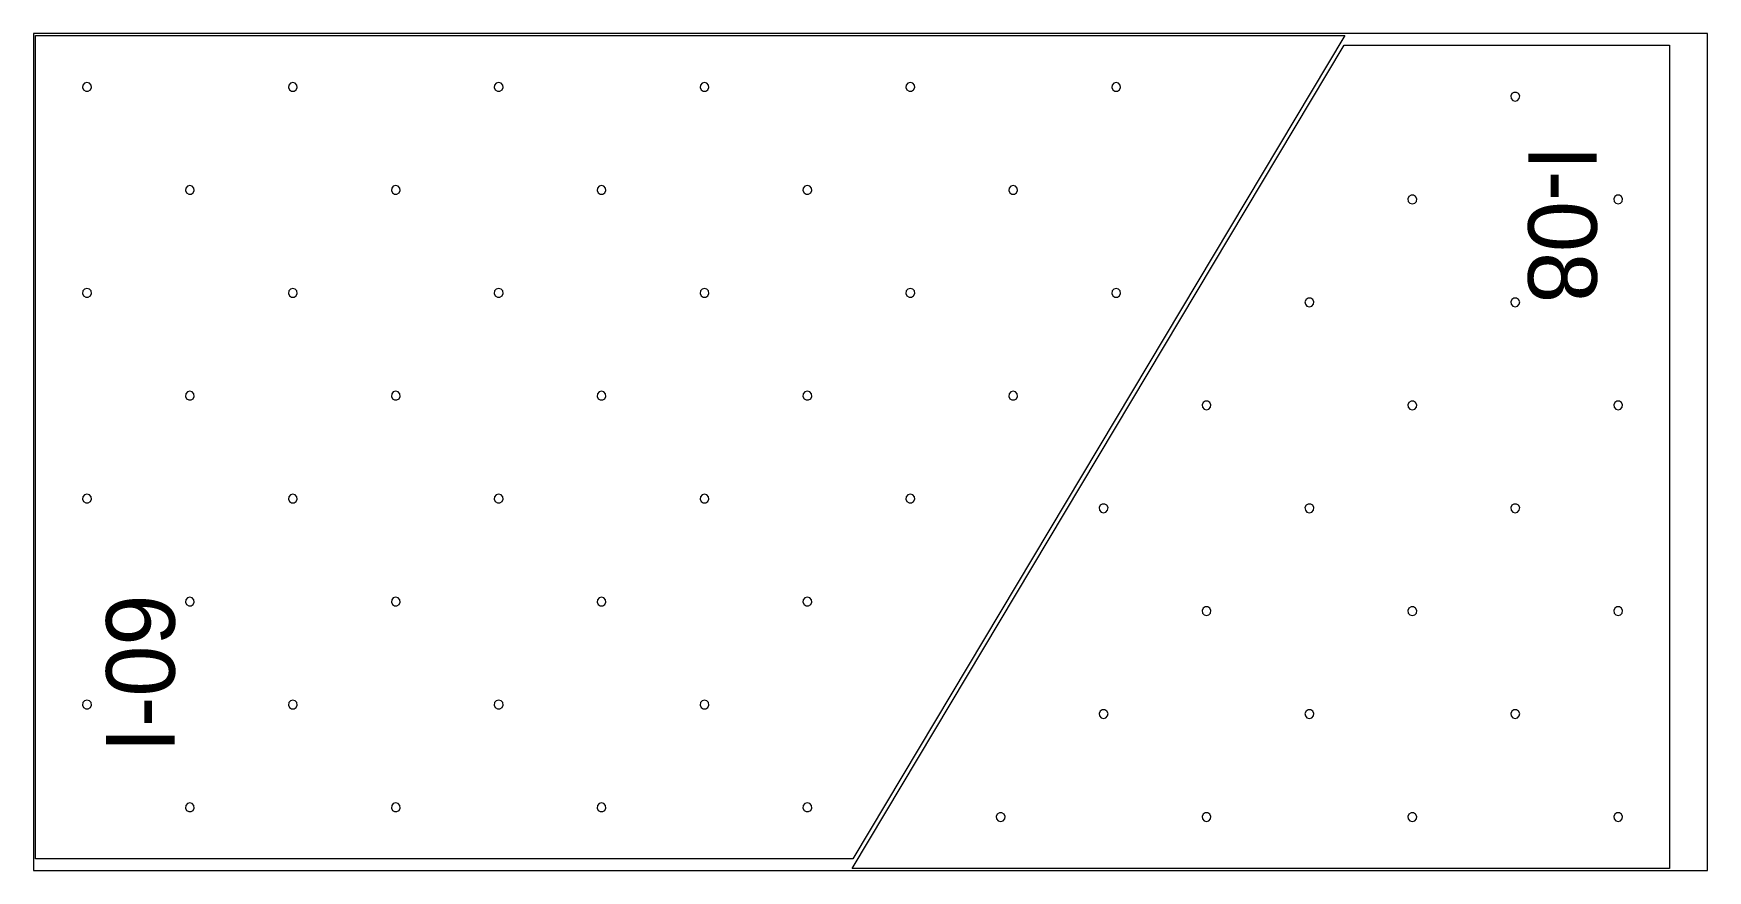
# Model space of a CAD drawing. Extents: x 0 to 287620, y 0 to 1220.
# Drawn here: x 170520 to 172960, y 0 to 1220 of the extents above; entities that cross this region are included whole.
import ezdxf

# ---------------------------------------------------------------- set-up
doc = ezdxf.new("R2010")
doc.units = 0
doc.header["$MEASUREMENT"] = 0
for name, color, linetype, lineweight in [('CUSTOM', 7, 'CONTINUOUS', 0), ('drilling', 7, 'CONTINUOUS', 0), ('FINAL', 7, 'CONTINUOUS', 0)]:
    doc.layers.add(name, color=color, linetype=linetype, lineweight=lineweight)

msp = doc.modelspace()

# ---------------------------------------------------------------- texts
at = {"layer": 'Final', "lineweight": 0}
for s, rotation, p in [('I-08', 270, (172698.6, 1057.4)), ('I-09', 90, (170725.9, 171.8))]:
    msp.add_text(s, height=100, rotation=rotation, dxfattribs=at).set_placement(p)

# ---------------------------------------------------------------- linework, layer by layer
at = {"layer": 'CUSTOM', "lineweight": 0}
msp.add_lwpolyline([(170520, 0), (172960, 0), (172960, 1220), (170520, 1220)], close=True, dxfattribs=at)
at = {"layer": 'drilling', "lineweight": 0}
for points in [[(170598, 1148.5), (170594.5, 1147.5), (170592.1, 1144.7), (170591.6, 1141.1), (170593.1, 1137.7), (170596.2, 1135.8), (170599.8, 1135.8), (170602.9, 1137.7), (170604.4, 1141.1), (170603.9, 1144.7), (170601.5, 1147.5)], [(170898, 1148.5), (170894.5, 1147.5), (170892.1, 1144.7), (170891.6, 1141.1), (170893.1, 1137.7), (170896.2, 1135.8), (170899.8, 1135.8), (170902.9, 1137.7), (170904.4, 1141.1), (170903.9, 1144.7), (170901.5, 1147.5)], [(171198, 1148.5), (171194.5, 1147.5), (171192.1, 1144.7), (171191.6, 1141.1), (171193.1, 1137.7), (171196.2, 1135.8), (171199.8, 1135.8), (171202.9, 1137.7), (171204.4, 1141.1), (171203.9, 1144.7), (171201.5, 1147.5)], [(171498, 1148.5), (171494.5, 1147.5), (171492.1, 1144.7), (171491.6, 1141.1), (171493.1, 1137.7), (171496.2, 1135.8), (171499.8, 1135.8), (171502.9, 1137.7), (171504.4, 1141.1), (171503.9, 1144.7), (171501.5, 1147.5)], [(171798, 1148.5), (171794.5, 1147.5), (171792.1, 1144.7), (171791.6, 1141.1), (171793.1, 1137.7), (171796.2, 1135.8), (171799.8, 1135.8), (171802.9, 1137.7), (171804.4, 1141.1), (171803.9, 1144.7), (171801.5, 1147.5)], [(172098, 1148.5), (172094.5, 1147.5), (172092.1, 1144.7), (172091.6, 1141.1), (172093.1, 1137.7), (172096.2, 1135.8), (172099.8, 1135.8), (172102.9, 1137.7), (172104.4, 1141.1), (172103.9, 1144.7), (172101.5, 1147.5)], [(172679.7, 1121.5), (172683.2, 1122.5), (172685.6, 1125.3), (172686.2, 1128.9), (172684.6, 1132.3), (172681.6, 1134.2), (172677.9, 1134.2), (172674.8, 1132.3), (172673.3, 1128.9), (172673.8, 1125.3), (172676.2, 1122.5)], [(170748, 998.5), (170744.5, 997.5), (170742.1, 994.7), (170741.6, 991.1), (170743.1, 987.7), (170746.2, 985.8), (170749.8, 985.8), (170752.9, 987.7), (170754.4, 991.1), (170753.9, 994.7), (170751.5, 997.5)], [(171048, 998.5), (171044.5, 997.5), (171042.1, 994.7), (171041.6, 991.1), (171043.1, 987.7), (171046.2, 985.8), (171049.8, 985.8), (171052.9, 987.7), (171054.4, 991.1), (171053.9, 994.7), (171051.5, 997.5)], [(171348, 998.5), (171344.5, 997.5), (171342.1, 994.7), (171341.6, 991.1), (171343.1, 987.7), (171346.2, 985.8), (171349.8, 985.8), (171352.9, 987.7), (171354.4, 991.1), (171353.9, 994.7), (171351.5, 997.5)], [(171648, 998.5), (171644.5, 997.5), (171642.1, 994.7), (171641.6, 991.1), (171643.1, 987.7), (171646.2, 985.8), (171649.8, 985.8), (171652.9, 987.7), (171654.4, 991.1), (171653.9, 994.7), (171651.5, 997.5)], [(171948, 998.5), (171944.5, 997.5), (171942.1, 994.7), (171941.6, 991.1), (171943.1, 987.7), (171946.2, 985.8), (171949.8, 985.8), (171952.9, 987.7), (171954.4, 991.1), (171953.9, 994.7), (171951.5, 997.5)], [(172529.7, 971.5), (172533.2, 972.5), (172535.6, 975.3), (172536.2, 978.9), (172534.6, 982.3), (172531.6, 984.2), (172527.9, 984.2), (172524.8, 982.3), (172523.3, 978.9), (172523.8, 975.3), (172526.2, 972.5)], [(172829.7, 971.5), (172833.2, 972.5), (172835.6, 975.3), (172836.2, 978.9), (172834.6, 982.3), (172831.6, 984.2), (172827.9, 984.2), (172824.8, 982.3), (172823.3, 978.9), (172823.8, 975.3), (172826.2, 972.5)], [(170598, 848.5), (170594.5, 847.5), (170592.1, 844.7), (170591.6, 841.1), (170593.1, 837.7), (170596.2, 835.8), (170599.8, 835.8), (170602.9, 837.7), (170604.4, 841.1), (170603.9, 844.7), (170601.5, 847.5)], [(170898, 848.5), (170894.5, 847.5), (170892.1, 844.7), (170891.6, 841.1), (170893.1, 837.7), (170896.2, 835.8), (170899.8, 835.8), (170902.9, 837.7), (170904.4, 841.1), (170903.9, 844.7), (170901.5, 847.5)], [(171198, 848.5), (171194.5, 847.5), (171192.1, 844.7), (171191.6, 841.1), (171193.1, 837.7), (171196.2, 835.8), (171199.8, 835.8), (171202.9, 837.7), (171204.4, 841.1), (171203.9, 844.7), (171201.5, 847.5)], [(171498, 848.5), (171494.5, 847.5), (171492.1, 844.7), (171491.6, 841.1), (171493.1, 837.7), (171496.2, 835.8), (171499.8, 835.8), (171502.9, 837.7), (171504.4, 841.1), (171503.9, 844.7), (171501.5, 847.5)], [(171798, 848.5), (171794.5, 847.5), (171792.1, 844.7), (171791.6, 841.1), (171793.1, 837.7), (171796.2, 835.8), (171799.8, 835.8), (171802.9, 837.7), (171804.4, 841.1), (171803.9, 844.7), (171801.5, 847.5)], [(172098, 848.5), (172094.5, 847.5), (172092.1, 844.7), (172091.6, 841.1), (172093.1, 837.7), (172096.2, 835.8), (172099.8, 835.8), (172102.9, 837.7), (172104.4, 841.1), (172103.9, 844.7), (172101.5, 847.5)], [(172379.7, 821.5), (172383.2, 822.5), (172385.6, 825.3), (172386.2, 828.9), (172384.6, 832.3), (172381.6, 834.2), (172377.9, 834.2), (172374.8, 832.3), (172373.3, 828.9), (172373.8, 825.3), (172376.2, 822.5)], [(172679.7, 821.5), (172683.2, 822.5), (172685.6, 825.3), (172686.2, 828.9), (172684.6, 832.3), (172681.6, 834.2), (172677.9, 834.2), (172674.8, 832.3), (172673.3, 828.9), (172673.8, 825.3), (172676.2, 822.5)], [(170748, 698.5), (170744.5, 697.5), (170742.1, 694.7), (170741.6, 691.1), (170743.1, 687.7), (170746.2, 685.8), (170749.8, 685.8), (170752.9, 687.7), (170754.4, 691.1), (170753.9, 694.7), (170751.5, 697.5)], [(171048, 698.5), (171044.5, 697.5), (171042.1, 694.7), (171041.6, 691.1), (171043.1, 687.7), (171046.2, 685.8), (171049.8, 685.8), (171052.9, 687.7), (171054.4, 691.1), (171053.9, 694.7), (171051.5, 697.5)], [(171348, 698.5), (171344.5, 697.5), (171342.1, 694.7), (171341.6, 691.1), (171343.1, 687.7), (171346.2, 685.8), (171349.8, 685.8), (171352.9, 687.7), (171354.4, 691.1), (171353.9, 694.7), (171351.5, 697.5)], [(171648, 698.5), (171644.5, 697.5), (171642.1, 694.7), (171641.6, 691.1), (171643.1, 687.7), (171646.2, 685.8), (171649.8, 685.8), (171652.9, 687.7), (171654.4, 691.1), (171653.9, 694.7), (171651.5, 697.5)], [(171948, 698.5), (171944.5, 697.5), (171942.1, 694.7), (171941.6, 691.1), (171943.1, 687.7), (171946.2, 685.8), (171949.8, 685.8), (171952.9, 687.7), (171954.4, 691.1), (171953.9, 694.7), (171951.5, 697.5)], [(172229.7, 671.5), (172233.2, 672.5), (172235.6, 675.3), (172236.2, 678.9), (172234.6, 682.3), (172231.6, 684.2), (172227.9, 684.2), (172224.8, 682.3), (172223.3, 678.9), (172223.8, 675.3), (172226.2, 672.5)], [(172529.7, 671.5), (172533.2, 672.5), (172535.6, 675.3), (172536.2, 678.9), (172534.6, 682.3), (172531.6, 684.2), (172527.9, 684.2), (172524.8, 682.3), (172523.3, 678.9), (172523.8, 675.3), (172526.2, 672.5)], [(172829.7, 671.5), (172833.2, 672.5), (172835.6, 675.3), (172836.2, 678.9), (172834.6, 682.3), (172831.6, 684.2), (172827.9, 684.2), (172824.8, 682.3), (172823.3, 678.9), (172823.8, 675.3), (172826.2, 672.5)], [(170598, 548.5), (170594.5, 547.5), (170592.1, 544.7), (170591.6, 541.1), (170593.1, 537.7), (170596.2, 535.8), (170599.8, 535.8), (170602.9, 537.7), (170604.4, 541.1), (170603.9, 544.7), (170601.5, 547.5)], [(170898, 548.5), (170894.5, 547.5), (170892.1, 544.7), (170891.6, 541.1), (170893.1, 537.7), (170896.2, 535.8), (170899.8, 535.8), (170902.9, 537.7), (170904.4, 541.1), (170903.9, 544.7), (170901.5, 547.5)], [(171198, 548.5), (171194.5, 547.5), (171192.1, 544.7), (171191.6, 541.1), (171193.1, 537.7), (171196.2, 535.8), (171199.8, 535.8), (171202.9, 537.7), (171204.4, 541.1), (171203.9, 544.7), (171201.5, 547.5)], [(171498, 548.5), (171494.5, 547.5), (171492.1, 544.7), (171491.6, 541.1), (171493.1, 537.7), (171496.2, 535.8), (171499.8, 535.8), (171502.9, 537.7), (171504.4, 541.1), (171503.9, 544.7), (171501.5, 547.5)], [(171798, 548.5), (171794.5, 547.5), (171792.1, 544.7), (171791.6, 541.1), (171793.1, 537.7), (171796.2, 535.8), (171799.8, 535.8), (171802.9, 537.7), (171804.4, 541.1), (171803.9, 544.7), (171801.5, 547.5)], [(172079.7, 521.5), (172083.2, 522.5), (172085.6, 525.3), (172086.2, 528.9), (172084.6, 532.3), (172081.6, 534.2), (172077.9, 534.2), (172074.8, 532.3), (172073.3, 528.9), (172073.8, 525.3), (172076.2, 522.5)], [(172379.7, 521.5), (172383.2, 522.5), (172385.6, 525.3), (172386.2, 528.9), (172384.6, 532.3), (172381.6, 534.2), (172377.9, 534.2), (172374.8, 532.3), (172373.3, 528.9), (172373.8, 525.3), (172376.2, 522.5)], [(172679.7, 521.5), (172683.2, 522.5), (172685.6, 525.3), (172686.2, 528.9), (172684.6, 532.3), (172681.6, 534.2), (172677.9, 534.2), (172674.8, 532.3), (172673.3, 528.9), (172673.8, 525.3), (172676.2, 522.5)], [(170748, 398.5), (170744.5, 397.5), (170742.1, 394.7), (170741.6, 391.1), (170743.1, 387.7), (170746.2, 385.8), (170749.8, 385.8), (170752.9, 387.7), (170754.4, 391.1), (170753.9, 394.7), (170751.5, 397.5)], [(171048, 398.5), (171044.5, 397.5), (171042.1, 394.7), (171041.6, 391.1), (171043.1, 387.7), (171046.2, 385.8), (171049.8, 385.8), (171052.9, 387.7), (171054.4, 391.1), (171053.9, 394.7), (171051.5, 397.5)], [(171348, 398.5), (171344.5, 397.5), (171342.1, 394.7), (171341.6, 391.1), (171343.1, 387.7), (171346.2, 385.8), (171349.8, 385.8), (171352.9, 387.7), (171354.4, 391.1), (171353.9, 394.7), (171351.5, 397.5)], [(171648, 398.5), (171644.5, 397.5), (171642.1, 394.7), (171641.6, 391.1), (171643.1, 387.7), (171646.2, 385.8), (171649.8, 385.8), (171652.9, 387.7), (171654.4, 391.1), (171653.9, 394.7), (171651.5, 397.5)], [(172229.7, 371.5), (172233.2, 372.5), (172235.6, 375.3), (172236.2, 378.9), (172234.6, 382.3), (172231.6, 384.2), (172227.9, 384.2), (172224.8, 382.3), (172223.3, 378.9), (172223.8, 375.3), (172226.2, 372.5)], [(172529.7, 371.5), (172533.2, 372.5), (172535.6, 375.3), (172536.2, 378.9), (172534.6, 382.3), (172531.6, 384.2), (172527.9, 384.2), (172524.8, 382.3), (172523.3, 378.9), (172523.8, 375.3), (172526.2, 372.5)], [(172829.7, 371.5), (172833.2, 372.5), (172835.6, 375.3), (172836.2, 378.9), (172834.6, 382.3), (172831.6, 384.2), (172827.9, 384.2), (172824.8, 382.3), (172823.3, 378.9), (172823.8, 375.3), (172826.2, 372.5)], [(170598, 248.5), (170594.5, 247.5), (170592.1, 244.7), (170591.6, 241.1), (170593.1, 237.7), (170596.2, 235.8), (170599.8, 235.8), (170602.9, 237.7), (170604.4, 241.1), (170603.9, 244.7), (170601.5, 247.5)], [(170898, 248.5), (170894.5, 247.5), (170892.1, 244.7), (170891.6, 241.1), (170893.1, 237.7), (170896.2, 235.8), (170899.8, 235.8), (170902.9, 237.7), (170904.4, 241.1), (170903.9, 244.7), (170901.5, 247.5)], [(171198, 248.5), (171194.5, 247.5), (171192.1, 244.7), (171191.6, 241.1), (171193.1, 237.7), (171196.2, 235.8), (171199.8, 235.8), (171202.9, 237.7), (171204.4, 241.1), (171203.9, 244.7), (171201.5, 247.5)], [(171498, 248.5), (171494.5, 247.5), (171492.1, 244.7), (171491.6, 241.1), (171493.1, 237.7), (171496.2, 235.8), (171499.8, 235.8), (171502.9, 237.7), (171504.4, 241.1), (171503.9, 244.7), (171501.5, 247.5)], [(172079.7, 221.5), (172083.2, 222.5), (172085.6, 225.3), (172086.2, 228.9), (172084.6, 232.3), (172081.6, 234.2), (172077.9, 234.2), (172074.8, 232.3), (172073.3, 228.9), (172073.8, 225.3), (172076.2, 222.5)], [(172379.7, 221.5), (172383.2, 222.5), (172385.6, 225.3), (172386.2, 228.9), (172384.6, 232.3), (172381.6, 234.2), (172377.9, 234.2), (172374.8, 232.3), (172373.3, 228.9), (172373.8, 225.3), (172376.2, 222.5)], [(172679.7, 221.5), (172683.2, 222.5), (172685.6, 225.3), (172686.2, 228.9), (172684.6, 232.3), (172681.6, 234.2), (172677.9, 234.2), (172674.8, 232.3), (172673.3, 228.9), (172673.8, 225.3), (172676.2, 222.5)], [(170748, 98.5), (170744.5, 97.5), (170742.1, 94.7), (170741.6, 91.1), (170743.1, 87.7), (170746.2, 85.8), (170749.8, 85.8), (170752.9, 87.7), (170754.4, 91.1), (170753.9, 94.7), (170751.5, 97.5)], [(171048, 98.5), (171044.5, 97.5), (171042.1, 94.7), (171041.6, 91.1), (171043.1, 87.7), (171046.2, 85.8), (171049.8, 85.8), (171052.9, 87.7), (171054.4, 91.1), (171053.9, 94.7), (171051.5, 97.5)], [(171348, 98.5), (171344.5, 97.5), (171342.1, 94.7), (171341.6, 91.1), (171343.1, 87.7), (171346.2, 85.8), (171349.8, 85.8), (171352.9, 87.7), (171354.4, 91.1), (171353.9, 94.7), (171351.5, 97.5)], [(171648, 98.5), (171644.5, 97.5), (171642.1, 94.7), (171641.6, 91.1), (171643.1, 87.7), (171646.2, 85.8), (171649.8, 85.8), (171652.9, 87.7), (171654.4, 91.1), (171653.9, 94.7), (171651.5, 97.5)], [(171929.7, 71.5), (171933.2, 72.5), (171935.6, 75.3), (171936.2, 78.9), (171934.6, 82.3), (171931.6, 84.2), (171927.9, 84.2), (171924.8, 82.3), (171923.3, 78.9), (171923.8, 75.3), (171926.2, 72.5)], [(172229.7, 71.5), (172233.2, 72.5), (172235.6, 75.3), (172236.2, 78.9), (172234.6, 82.3), (172231.6, 84.2), (172227.9, 84.2), (172224.8, 82.3), (172223.3, 78.9), (172223.8, 75.3), (172226.2, 72.5)], [(172529.7, 71.5), (172533.2, 72.5), (172535.6, 75.3), (172536.2, 78.9), (172534.6, 82.3), (172531.6, 84.2), (172527.9, 84.2), (172524.8, 82.3), (172523.3, 78.9), (172523.8, 75.3), (172526.2, 72.5)], [(172829.7, 71.5), (172833.2, 72.5), (172835.6, 75.3), (172836.2, 78.9), (172834.6, 82.3), (172831.6, 84.2), (172827.9, 84.2), (172824.8, 82.3), (172823.3, 78.9), (172823.8, 75.3), (172826.2, 72.5)]]:
    msp.add_lwpolyline(points, close=True, dxfattribs=at)
at = {"layer": 'Final', "lineweight": 0}
for points in [[(170523, 17), (170523, 1217), (172431.2, 1217), (171714.3, 17)], [(172904.7, 1203), (172904.7, 3), (171713.5, 3), (172430.4, 1203)]]:
    msp.add_lwpolyline(points, close=True, dxfattribs=at)

msp.set_redraw_order([(e.dxf.handle, doc.entitydb.next_handle()) for e in msp.query("TEXT MTEXT ATTDEF DIMENSION ARC_DIMENSION")])  # texts and dimensions are drawn at this point

doc.saveas('drawing.dxf')
